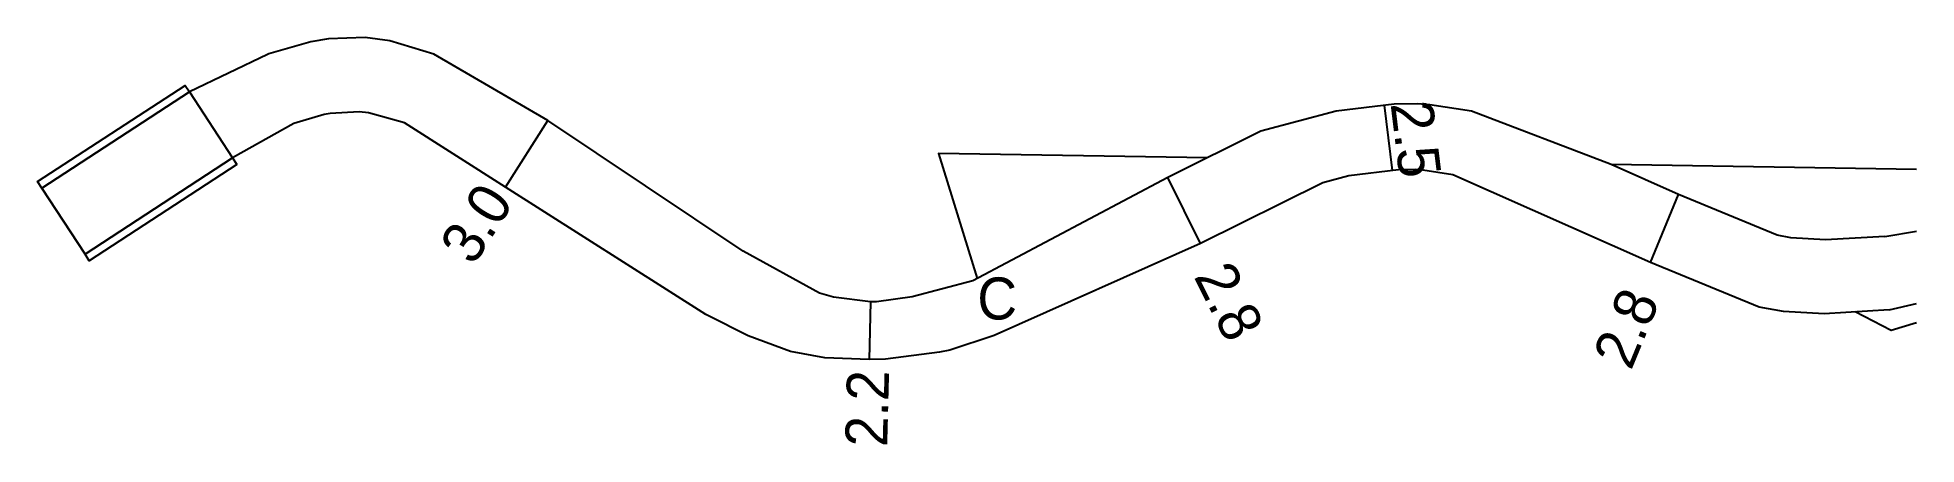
# Model space of a CAD drawing. Header units: metres. Extents: x -28000 to -24000, y -105000 to -102000.
# Drawn here: x -24071.4 to -24000, y -104693.6 to -104678.1 of the extents above; entities that cross this region are included whole.
import ezdxf

# ---------------------------------------------------------------- set-up
doc = ezdxf.new("R2010")
doc.units = ezdxf.units.M
doc.header["$LTSCALE"] = 2.5
for name, color, linetype in [('その他', 7, 'Continuous'), ('幅員', 7, 'Continuous'), ('舗装', 7, 'Continuous'), ('道路', 7, 'Continuous')]:
    doc.layers.add(name, color=color, linetype=linetype)
doc.styles.get("Standard").update_dxf_attribs({"font": ''})
doc.styles.get('Standard').set_extended_font_data('@MS PGothic')

msp = doc.modelspace()

# ---------------------------------------------------------------- texts
at = {"layer": '幅員'}
for s, rotation, p in [('2.5', 276.99398, (-24019.997, -104680.657)), ('3.0', 57.5646, (-24054.863, -104686.861)), ('2.8', 296.43246, (-24027.492, -104687.229)), ('2.8', 67.5912, (-24010.854, -104690.843)), ('2.2', 88.5213, (-24039.135, -104693.732))]:
    msp.add_text(s, height=1.6, rotation=rotation, dxfattribs=at).set_placement(p)
at = {"layer": '舗装'}
msp.add_text('C', height=1.6, dxfattribs=at).set_placement((-24035.707, -104688.871))

# ---------------------------------------------------------------- linework, layer by layer
at = {"layer": 'その他'}
for points in [[(-24026.956, -104682.719), (-24037.179, -104682.55), (-24035.707, -104687.311)], [(-24000, -104683.167), (-24011.606, -104682.974)], [(-24000, -104689.002), (-24000.964, -104689.293), (-24002.332, -104688.581)]]:
    msp.add_lwpolyline(points, dxfattribs=at)
at = {"layer": '幅員'}
for points in [[(-24053.652, -104683.834), (-24052.043, -104681.302)], [(-24027.221, -104685.978), (-24028.467, -104683.47)], [(-24010.111, -104686.703), (-24009.044, -104684.114)], [(-24039.766, -104688.199), (-24039.823, -104690.398)]]:
    msp.add_lwpolyline(points, dxfattribs=at)
at = {"layer": '幅員', "flags": 128}
msp.add_lwpolyline([(-24020.241, -104680.719), (-24019.937, -104683.201)], dxfattribs=at)
at = {"layer": '道路'}
for points in [[(-24024.924, -104681.709), (-24028.467, -104683.47), (-24035.872, -104687.399), (-24038.189, -104688.014), (-24039.544, -104688.2), (-24039.766, -104688.199), (-24041.18, -104688.022), (-24041.714, -104687.866), (-24044.607, -104686.265), (-24052.043, -104681.302), (-24056.375, -104678.773), (-24058.051, -104678.267), (-24058.988, -104678.141), (-24060.373, -104678.196), (-24061.046, -104678.305), (-24062.642, -104678.767), (-24062.696, -104678.788), (-24065.664, -104680.211)], [(-24071.275, -104683.873), (-24065.664, -104680.211)], [(-24011.606, -104682.974), (-24016.916, -104680.939), (-24018.501, -104680.698), (-24018.985, -104680.666), (-24019.855, -104680.672), (-24022.064, -104680.943), (-24024.924, -104681.709)], [(-24001.032, -104688.5), (-24003.508, -104688.655), (-24005.05, -104688.571), (-24005.98, -104688.406), (-24010.111, -104686.703), (-24017.624, -104683.36), (-24018.771, -104683.186), (-24019.06, -104683.167), (-24019.694, -104683.171), (-24021.586, -104683.403), (-24022.575, -104683.668), (-24027.221, -104685.978), (-24035.065, -104689.483), (-24036.754, -104690.04), (-24037.14, -104690.117), (-24039.199, -104690.38), (-24039.823, -104690.398), (-24041.51, -104690.326), (-24042.812, -104690.095), (-24044.422, -104689.499), (-24045.959, -104688.716), (-24046.036, -104688.675), (-24053.652, -104683.834), (-24057.489, -104681.385), (-24058.861, -104681.007), (-24059.212, -104680.968), (-24060.319, -104681.036), (-24060.537, -104681.074), (-24061.69, -104681.41), (-24064.024, -104682.723)], [(-24064.024, -104682.723), (-24069.635, -104686.385)], [(-24001.205, -104685.707), (-24003.456, -104685.844), (-24004.779, -104685.759), (-24005.293, -104685.66), (-24009.044, -104684.114), (-24011.606, -104682.974)], [(-24071.275, -104683.873), (-24069.635, -104686.385)], [(-24001.205, -104685.707), (-24000, -104685.516)], [(-24001.032, -104688.5), (-24000, -104688.267)]]:
    msp.add_lwpolyline(points, dxfattribs=at)
for points in [[(-24065.664, -104680.211), (-24071.275, -104683.873), (-24071.439, -104683.622), (-24065.828, -104679.96)], [(-24065.664, -104680.211), (-24064.024, -104682.723), (-24069.635, -104686.385), (-24071.275, -104683.873)], [(-24063.86, -104682.975), (-24069.471, -104686.636), (-24069.635, -104686.385), (-24064.024, -104682.723)]]:
    msp.add_lwpolyline(points, close=True, dxfattribs=at)

msp.set_redraw_order([(e.dxf.handle, doc.entitydb.next_handle()) for e in msp.query("TEXT MTEXT ATTDEF DIMENSION ARC_DIMENSION")])  # texts and dimensions are drawn at this point

doc.saveas('drawing.dxf')
